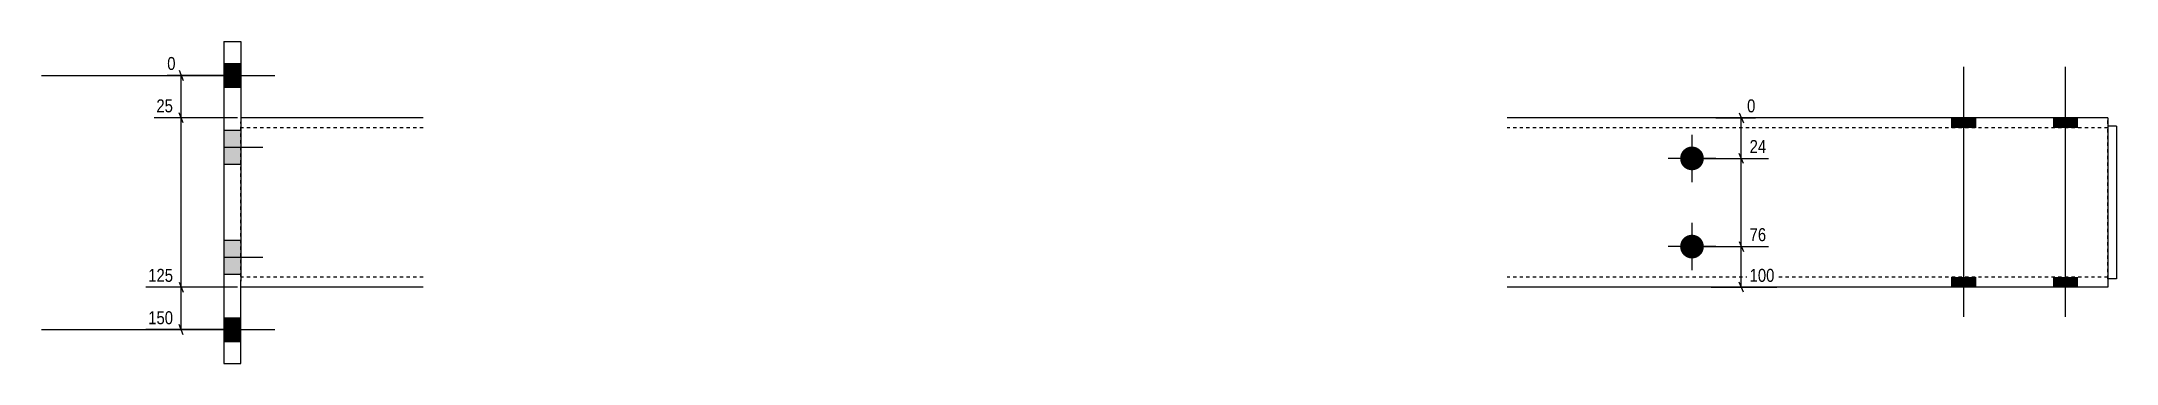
# Model space of a CAD drawing. Header units: millimetres. Extents: x 5 to 20029, y 2 to 459.
# Drawn here: x 6864 to 8087, y 5 to 195 of the extents above; entities that cross this region are included whole.
import ezdxf

# ---------------------------------------------------------------- set-up
doc = ezdxf.new("R2010")
doc.units = ezdxf.units.MM
doc.linetypes.add('DXK_LINE_DOT2', pattern=[3.9198, 1.9599, -1.9599])
doc.layers.add('MÅLSÆTNING', color=7, linetype='Continuous')
doc.layers.add('STÅL', color=7, linetype='Continuous')
doc.styles.add('Arial Narrow', font='ARIALN.TTF', dxfattribs={"height": 0.2})

msp = doc.modelspace()

# ---------------------------------------------------------------- hatches: boundary and pattern name
at = {"layer": 'STÅL', "linetype": 'Continuous'}
for points in [[(6981.1, 167.8), (6981.1, 181.8), (6971.1, 181.8), (6971.1, 167.8)], [(6981.1, 167.8), (6981.1, 181.8), (6971.1, 181.8), (6971.1, 167.8)], [(8004.1, 149.8), (7990.1, 149.8), (7990.1, 143.8), (8004.1, 143.8)], [(8004.1, 149.8), (7990.1, 149.8), (7990.1, 143.8), (8004.1, 143.8)], [(8064.1, 149.8), (8050.1, 149.8), (8050.1, 143.8), (8064.1, 143.8)], [(8064.1, 149.8), (8050.1, 149.8), (8050.1, 143.8), (8064.1, 143.8)], [(6971.1, 142.3), (6971.1, 122.3), (6981.1, 122.3), (6981.1, 142.3)], [(7836.8, 118.8, -1), (7836.8, 132.8, -1)], [(6971.1, 77.3), (6971.1, 57.3), (6981.1, 57.3), (6981.1, 77.3)], [(7836.8, 66.8, -1), (7836.8, 80.8, -1)], [(8004.1, 55.8), (7990.1, 55.8), (7990.1, 49.8), (8004.1, 49.8)], [(8004.1, 55.8), (7990.1, 55.8), (7990.1, 49.8), (8004.1, 49.8)], [(8064.1, 55.8), (8050.1, 55.8), (8050.1, 49.8), (8064.1, 49.8)], [(8064.1, 55.8), (8050.1, 55.8), (8050.1, 49.8), (8064.1, 49.8)], [(6981.1, 17.8), (6981.1, 31.8), (6971.1, 31.8), (6971.1, 17.8)], [(6981.1, 17.8), (6981.1, 31.8), (6971.1, 31.8), (6971.1, 17.8)]]:
    msp.add_hatch(color=96, dxfattribs=at).paths.add_polyline_path(points)

# ---------------------------------------------------------------- linework, layer by layer
at = {"layer": 'MÅLSÆTNING', "color": 7, "linetype": 'Continuous'}
for p, q in [((6979.1, 174.8), (6937.7, 174.8)), ((6944.7, 177.8), (6947.1, 171.8)), ((6945.9, 149.8), (6945.9, 174.8)), ((6979.1, 149.8), (6929.9, 149.8)), ((6979.1, 149.8), (6929.9, 149.8)), ((6947.1, 146.8), (6944.7, 152.8)), ((6947.1, 146.8), (6944.7, 152.8)), ((6945.9, 49.8), (6945.9, 149.8)), ((7850.8, 149.8), (7874.2, 149.8)), ((7864.7, 152.8), (7867.1, 146.8)), ((7865.9, 125.8), (7865.9, 149.8)), ((7838.8, 125.8), (7882, 125.8)), ((7838.8, 125.8), (7882, 125.8)), ((7867.1, 122.8), (7864.7, 128.8)), ((7867.1, 122.8), (7864.7, 128.8)), ((7865.9, 73.8), (7865.9, 125.8)), ((7838.8, 73.8), (7882, 73.8)), ((7838.8, 73.8), (7882, 73.8)), ((7864.7, 76.8), (7867.1, 70.8)), ((7864.7, 76.8), (7867.1, 70.8)), ((7865.9, 49.8), (7865.9, 73.8)), ((6979.1, 49.8), (6925, 49.8)), ((6979.1, 49.8), (6925, 49.8)), ((6944.7, 52.8), (6947.1, 46.8)), ((6944.7, 52.8), (6947.1, 46.8)), ((6945.9, 24.8), (6945.9, 49.8)), ((7848.1, 49.8), (7886.8, 49.8)), ((7867.1, 46.8), (7864.7, 52.8)), ((6979.1, 24.8), (6925, 24.8)), ((6947.1, 21.8), (6944.7, 27.8))]:
    msp.add_line(p, q, dxfattribs=at)
at = {"layer": 'STÅL', "color": 2, "linetype": 'Continuous'}
for p, q in [((6971.1, 194.8), (6981.1, 194.8)), ((6971.1, 194.8), (6971.1, 4.8)), ((6981.1, 194.8), (6981.1, 147.3)), ((7088.6, 149.8), (6981.1, 149.8)), ((6981.1, 147.3), (6981.1, 61.8)), ((8082.1, 149.8), (7727.8, 149.8)), ((8082.1, 149.8), (8082.1, 148.9)), ((8082.1, 148.9), (8082.1, 137.8)), ((8087.1, 144.8), (8082.1, 144.8)), ((8082.1, 137.8), (8082.1, 61.8)), ((8087.1, 144.8), (8087.1, 54.8)), ((6981.1, 61.8), (6981.1, 53.3)), ((8082.1, 61.8), (8082.1, 49.8)), ((6981.1, 52.3), (6981.1, 53.3)), ((6981.1, 4.8), (6981.1, 52.3)), ((7088.6, 49.8), (6981.1, 49.8)), ((8082.1, 49.8), (7727.8, 49.8)), ((8087.1, 54.8), (8082.1, 54.8)), ((6971.1, 4.8), (6981.1, 4.8))]:
    msp.add_line(p, q, dxfattribs=at)
at = {"layer": 'STÅL', "color": 96, "linetype": 'Continuous'}
for p, q in [((6863.6, 174.8), (7001.1, 174.8)), ((6863.6, 174.8), (7001.1, 174.8)), ((6971.1, 181.8), (6981.1, 181.8)), ((6971.1, 181.8), (6981.1, 181.8)), ((7997.1, 32.3), (7997.1, 179.8)), ((7997.1, 32.3), (7997.1, 179.8)), ((8057.1, 32.3), (8057.1, 179.8)), ((8057.1, 32.3), (8057.1, 179.8)), ((6971.1, 167.8), (6981.1, 167.8)), ((6971.1, 167.8), (6981.1, 167.8)), ((7990.1, 143.8), (7990.1, 149.8)), ((7990.1, 143.8), (7990.1, 149.8)), ((8004.1, 143.8), (8004.1, 149.8)), ((8004.1, 143.8), (8004.1, 149.8)), ((8050.1, 143.8), (8050.1, 149.8)), ((8050.1, 143.8), (8050.1, 149.8)), ((8064.1, 143.8), (8064.1, 149.8)), ((8064.1, 143.8), (8064.1, 149.8)), ((6981.1, 142.3), (6971.1, 142.3)), ((7836.8, 139.8), (7836.8, 111.8)), ((6994.1, 132.3), (6971.1, 132.3)), ((7850.8, 125.8), (7822.8, 125.8)), ((6981.1, 122.3), (6971.1, 122.3)), ((7836.8, 87.8), (7836.8, 59.8)), ((6981.1, 77.3), (6971.1, 77.3)), ((7850.8, 73.8), (7822.8, 73.8)), ((6994.1, 67.3), (6971.1, 67.3)), ((6981.1, 57.3), (6971.1, 57.3)), ((7990.1, 49.8), (7990.1, 55.8)), ((7990.1, 49.8), (7990.1, 55.8)), ((8004.1, 49.8), (8004.1, 55.8)), ((8004.1, 49.8), (8004.1, 55.8)), ((8050.1, 49.8), (8050.1, 55.8)), ((8050.1, 49.8), (8050.1, 55.8)), ((8064.1, 49.8), (8064.1, 55.8)), ((8064.1, 49.8), (8064.1, 55.8)), ((6863.6, 24.8), (7001.1, 24.8)), ((6863.6, 24.8), (7001.1, 24.8)), ((6971.1, 31.8), (6981.1, 31.8)), ((6971.1, 31.8), (6981.1, 31.8)), ((6971.1, 17.8), (6981.1, 17.8)), ((6971.1, 17.8), (6981.1, 17.8))]:
    msp.add_line(p, q, dxfattribs=at)
at = {"layer": 'STÅL', "color": 7, "linetype": 'DXK_LINE_DOT2'}
for p, q in [((6981.1, 149.8), (6981.1, 147.3)), ((6981.1, 52.3), (6981.1, 147.3)), ((8082.1, 146.3), (8082.1, 149.8)), ((7088.6, 143.8), (6981.1, 143.8)), ((8082.1, 143.8), (7727.8, 143.8)), ((8082.1, 54.8), (8082.1, 144.8)), ((7088.6, 55.8), (6981.1, 55.8)), ((6981.1, 49.8), (6981.1, 52.3)), ((8082.1, 55.8), (7727.8, 55.8))]:
    msp.add_line(p, q, dxfattribs=at)

# ---------------------------------------------------------------- next in the draw order: wipeouts: each hides what was drawn before it
at = {"color": 0, "linetype": 'Continuous'}
for points in [[(6944.1, 176.4), (6944.1, 187.6), (6936.1, 187.6), (6936.1, 176.4)], [(6942.7, 151.4), (6942.7, 162.6), (6929.7, 162.6), (6929.7, 151.4)], [(7875.8, 151.4), (7875.8, 162.6), (7867.7, 162.6), (7867.7, 151.4)], [(7882.1, 127.4), (7882.1, 138.6), (7869.2, 138.6), (7869.2, 127.4)], [(7882.1, 75.4), (7882.1, 86.6), (7869.2, 86.6), (7869.2, 75.4)], [(6942.7, 51.4), (6942.7, 62.6), (6924.9, 62.6), (6924.9, 51.4)], [(7887, 51.4), (7887, 62.6), (7869.2, 62.6), (7869.2, 51.4)], [(6942.7, 26.4), (6942.7, 37.6), (6924.9, 37.6), (6924.9, 26.4)]]:
    msp.add_wipeout(points, dxfattribs=at).dxf.layer = 'MÅLSÆTNING'

# ---------------------------------------------------------------- next in the draw order: texts
at = {"layer": 'MÅLSÆTNING', "color": 3, "linetype": 'Continuous', "style": 'Arial Narrow'}
for s, p in [('0', (6937.7, 178)), ('25', (6931.3, 153)), ('0', (7869.3, 153)), ('24', (7870.8, 129)), ('76', (7870.8, 77)), ('125', (6926.5, 53)), ('100', (7870.8, 53)), ('150', (6926.5, 28))]:
    msp.add_text(s, height=7.64, dxfattribs=at).set_placement(p)

doc.saveas('drawing.dxf')
